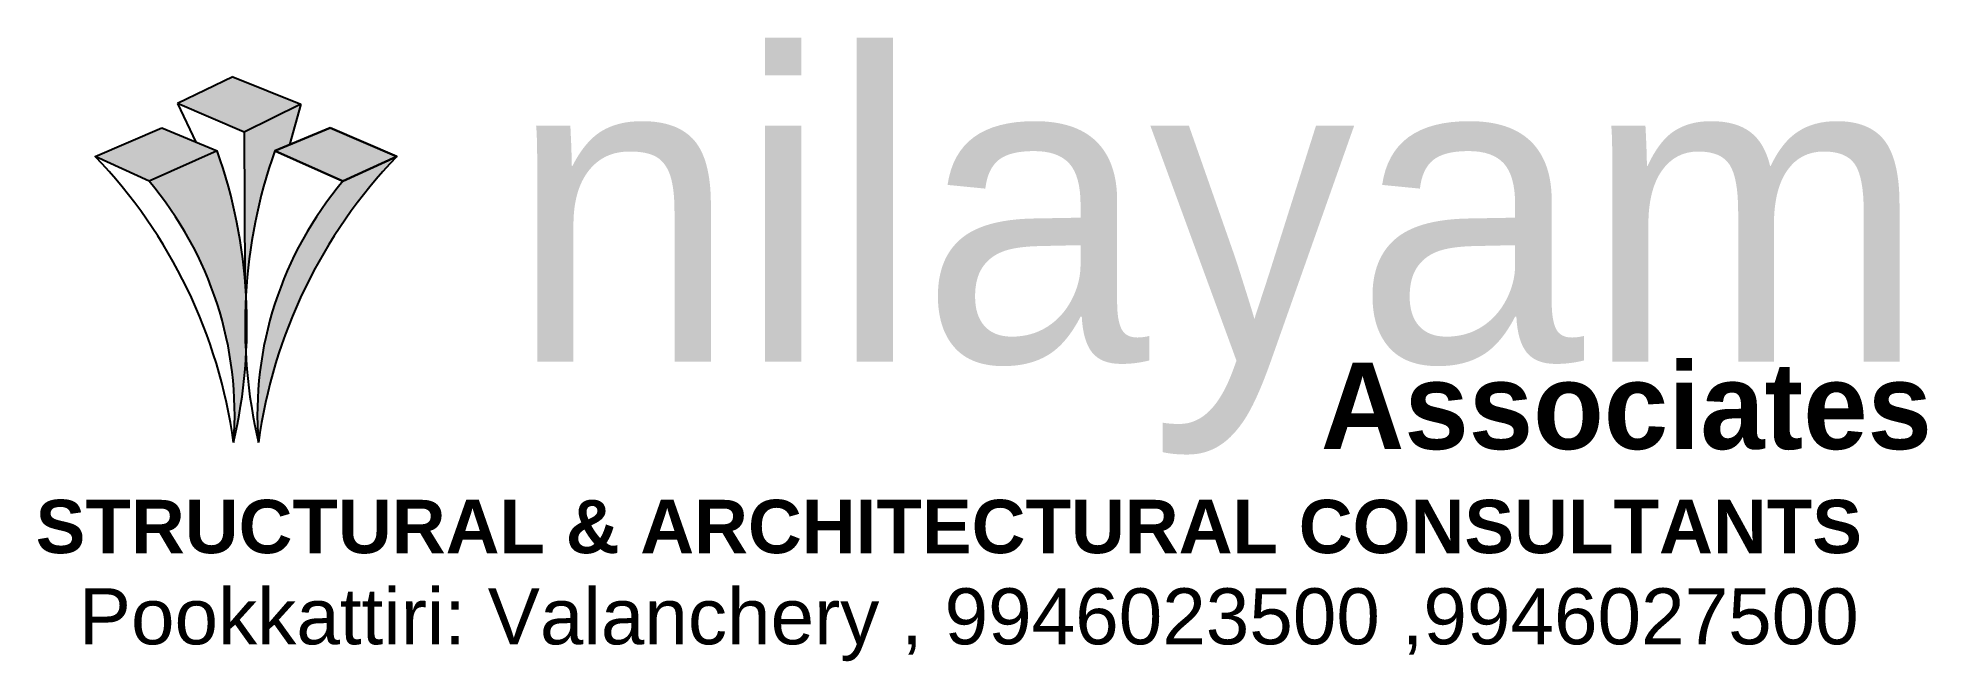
# Model space of a CAD drawing. Header units: inches. Extents: x -2903 to 3367, y -161 to 1064.
# Drawn here: x 566.18 to 572.8, y 574.03 to 576.21 of the extents above; entities that cross this region are included whole.
import ezdxf

# ---------------------------------------------------------------- set-up
doc = ezdxf.new("R2010")
doc.units = ezdxf.units.IN
doc.header["$MEASUREMENT"] = 0
doc.styles.get("Standard").update_dxf_attribs({"font": 'arial.ttf'})

msp = doc.modelspace()

# ---------------------------------------------------------------- texts
at = {"attachment_point": 1}
for s, width, insert, char_height in [('{\\fBauhausCTT|b0|i0|c0|p2;\\C5;nilayam}', 22.013569, (567.833, 576.1522), 1.077399), ('Pookkattiri: Valanchery , 9946023500 ,9946027500', 15.571337, (566.3275, 574.2813), 0.196213)]:
    msp.add_mtext_dynamic_manual_height_columns(s, width=width, gutter_width=1.1679, heights=[0], dxfattribs=dict(at, insert=insert, char_height=char_height))
for s, insert, char_height, width in [('{\\fBauhausCTT|b1|i0|c0|p2;Associates}', (570.6763, 575.072), 0.303018, 12.90988), ('{\\fArial Greek|b1|i0|c0|p34;STRUCTURAL & ARCHITECTURAL CONSULTANTS}', (566.1765, 574.5912), 0.18687, 17.913248)]:
    msp.add_mtext(s, dxfattribs=dict(at, insert=insert, char_height=char_height, width=width))

# ---------------------------------------------------------------- hatches: boundary and pattern name
h = msp.add_hatch(color=256)
h.set_gradient(color1=(13, 97, 231), color2=(163, 196, 250), one_color=1, tint=0.81, name='HEMISPHERICAL')
h.paths.add_polyline_path([(567.1046, 575.9773), (566.8666, 576.073), (566.6729, 575.9794), (566.9066, 575.8795)])
h.paths.add_polyline_path([(566.9094, 575.3633, -0.006631), (566.913, 575.3145, -0.069334), (567.0134, 575.8134), (567.0657, 575.835), (567.1046, 575.9773), (566.9066, 575.8795)])
h = msp.add_hatch(color=256)
h.set_gradient(color1=(171, 171, 160), color2=(233, 233, 231), one_color=1, tint=0.91)
h.paths.add_polyline_path([(566.6178, 575.8939), (566.3853, 575.7941), (566.5736, 575.7069), (566.8126, 575.8134)])
h.paths.add_polyline_path([(566.8126, 575.8134), (566.5736, 575.7069, -0.197043), (566.8698, 574.792, 0.041266), (566.913, 575.0927, -0.030102), (566.913, 575.3145, 0.069334)])
h.paths.add_polyline_path([(567.0134, 575.8134), (567.2524, 575.7069), (567.4407, 575.7941), (567.2081, 575.8939)])
h.paths.add_polyline_path([(567.4407, 575.7941), (567.2524, 575.7069, 0.197043), (566.9562, 574.792, -0.158169)])

# ---------------------------------------------------------------- linework, layer by layer
for p, q in [((566.8666, 576.073), (566.6729, 575.9794)), ((566.8666, 576.073), (567.1046, 575.9773)), ((566.9066, 575.8795), (566.6729, 575.9794)), ((566.6729, 575.9794), (566.7376, 575.8444)), ((567.1046, 575.9773), (566.9066, 575.8795)), ((567.1046, 575.9773), (567.0657, 575.835)), ((566.3853, 575.7941), (566.6178, 575.8939)), ((566.6178, 575.8939), (566.8126, 575.8134)), ((567.2081, 575.8939), (567.0134, 575.8134)), ((567.4407, 575.7941), (567.2081, 575.8939)), ((566.8126, 575.8134), (566.5736, 575.7069)), ((566.9066, 575.8795), (566.9094, 575.3633)), ((567.0134, 575.8134), (567.2524, 575.7069)), ((566.5736, 575.7069), (566.3853, 575.7941)), ((567.2524, 575.7069), (567.4407, 575.7941))]:
    msp.add_line(p, q)
for points in [[(566.6178, 575.8939), (566.8126, 575.8134), (566.5736, 575.7069), (566.3853, 575.7941), (566.6178, 575.8939)], [(567.2081, 575.8939), (567.4407, 575.7941), (567.2524, 575.7069), (567.0134, 575.8134), (567.2081, 575.8939)]]:
    msp.add_lwpolyline(points)
for centre, radius, start, end in [((565.0725, 575.2036), 1.8438, 347.09944, 19.3132), ((568.7535, 575.2036), 1.8438, 160.6868, 192.90056), ((565.0832, 574.5464), 1.8033, 7.82588, 43.77778), ((568.7427, 574.5464), 1.8033, 136.22222, 172.17412), ((565.6059, 574.8882), 1.2676, 355.64458, 40.23232), ((568.2201, 574.8882), 1.2676, 139.76768, 184.35542)]:
    msp.add_arc(centre, radius, start, end)

msp.set_redraw_order([(e.dxf.handle, doc.entitydb.next_handle()) for e in msp.query("TEXT MTEXT ATTDEF DIMENSION ARC_DIMENSION")])  # texts and dimensions are drawn at this point

doc.saveas('drawing.dxf')
